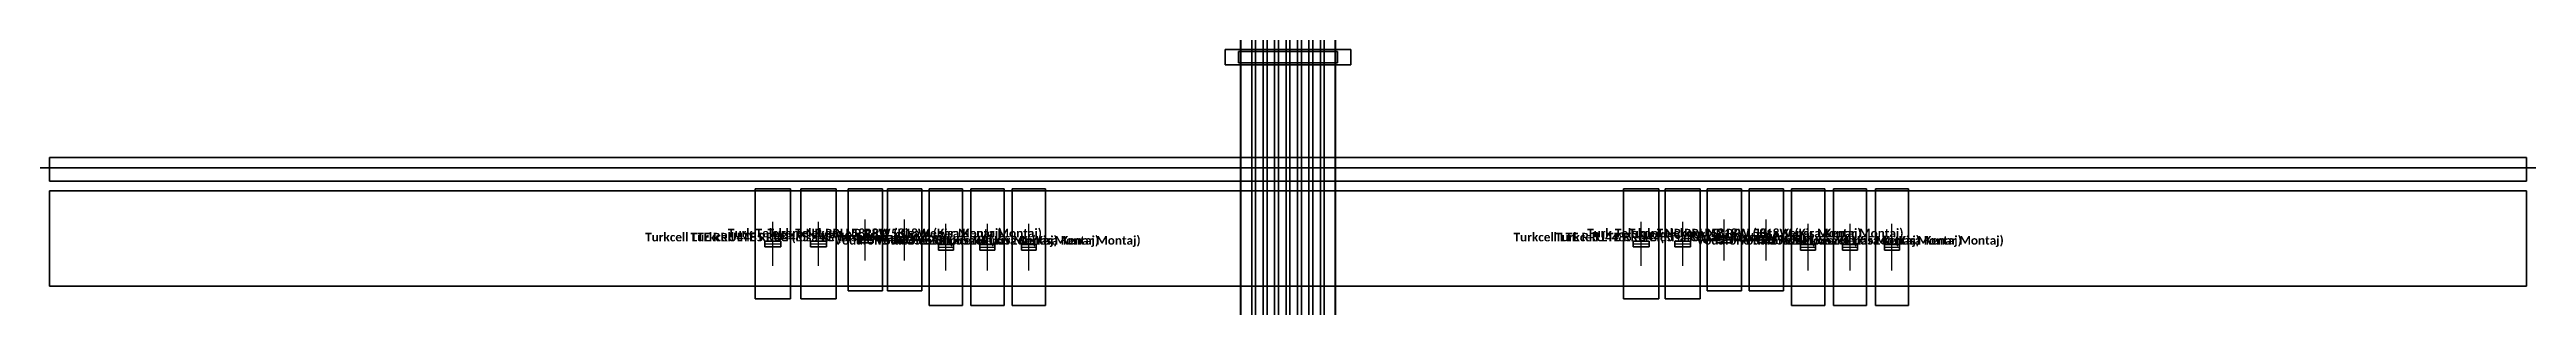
# Model space of a CAD drawing. Header units: metres. Extents: x -25 to 25, y -60.4 to 35.
# Drawn here: x -6.5 to 6.5, y 1.7 to 3.04 of the extents above; entities that cross this region are included whole.
import ezdxf
from ezdxf.enums import TextEntityAlignment as Align

# ---------------------------------------------------------------- set-up
doc = ezdxf.new("R2010")
doc.units = ezdxf.units.M
for name, color, linetype in [('CELIK_KIRIS_KOLON', 9, 'CONTINUOUS'), ('EKP_TURK_TELEKOM_RRU', 4, 'CONTINUOUS'), ('EKP_TURKCELL_RRU', 5, 'CONTINUOUS'), ('EKP_VODAFONE_RRU', 1, 'CONTINUOUS'), ('KBL_ENERJI_2X25', 5, 'CONTINUOUS'), ('MONTAJ_BORULARI', 2, 'CONTINUOUS'), ('TAVA_KONSOL', 9, 'CONTINUOUS'), ('TAVA_PROFILI', 6, 'CONTINUOUS'), ('ZEMIN_PLATFORM', 8, 'CONTINUOUS')]:
    doc.layers.add(name, color=color, linetype=linetype)
doc.styles.get("Standard").update_dxf_attribs({"font": 'calibrib.ttf'})

msp = doc.modelspace()

# ---------------------------------------------------------------- texts
at = {"layer": 'EKP_TURK_TELEKOM_RRU'}
for p in [(-2.219, 2.078), (-2.012, 2.078), (2.29, 2.078), (2.51, 2.078)]:
    msp.add_text('Turk Telekom NR RRU 5818W (Kisa Kenar Montaj)', height=0.045, dxfattribs=at).set_placement(p, align=Align.MIDDLE_CENTER)
at = {"layer": 'EKP_TURKCELL_RRU'}
for p in [(-2.704, 2.057), (-2.465, 2.057), (1.854, 2.057), (2.072, 2.057)]:
    msp.add_text('Turkcell LTE RRU4485 - 4G (Kisa Kenar Montaj)', height=0.045, dxfattribs=at).set_placement(p, align=Align.MIDDLE_CENTER)
at = {"layer": 'EKP_VODAFONE_RRU'}
for p in [(-1.795, 2.04), (-1.578, 2.04), (-1.36, 2.04), (2.73, 2.04), (2.95, 2.04), (3.17, 2.04)]:
    msp.add_text('Vodafone RRU5526t (Kisa Kenar Montaj)', height=0.045, dxfattribs=at).set_placement(p, align=Align.MIDDLE_CENTER)

# ---------------------------------------------------------------- linework, layer by layer
at = {"layer": 'CELIK_KIRIS_KOLON'}
for p, q in [((6.5, 2.475, 2), (-6.5, 2.475, 2)), ((-6.5, 2.475, 2), (-6.5, 2.35, 2)), ((6.5, 2.475, 10), (-6.5, 2.475, 10)), ((-6.5, 2.475, 10), (-6.5, 2.35, 10)), ((-6.5, 2.475, 2), (-6.5, 2.475, 10)), ((6.5, 2.35, 2), (6.5, 2.475, 2)), ((6.5, 2.35, 10), (6.5, 2.475, 10)), ((6.5, 2.475, 2), (6.5, 2.475, 10)), ((-6.5, 2.35, 2), (6.5, 2.35, 2)), ((-6.5, 2.35, 10), (6.5, 2.35, 10)), ((-6.5, 2.35, 2), (-6.5, 2.35, 10)), ((6.5, 2.35, 2), (6.5, 2.35, 10))]:
    msp.add_line(p, q, dxfattribs=at)
for points in [[(-6.5, 2.35, 2), (6.5, 2.35, 2), (6.5, 2.475, 2), (-6.5, 2.475, 2)], [(-6.5, 2.35, 10), (6.5, 2.35, 10), (6.5, 2.475, 10), (-6.5, 2.475, 10)], [(-6.5, 2.475, 2), (6.5, 2.475, 2), (6.5, 2.475, 10), (-6.5, 2.475, 10)], [(-6.5, 2.35, 2), (-6.5, 2.475, 2), (-6.5, 2.475, 10), (-6.5, 2.35, 10)], [(6.5, 2.35, 2), (6.5, 2.475, 2), (6.5, 2.475, 10), (6.5, 2.35, 10)], [(-6.5, 2.35, 2), (6.5, 2.35, 2), (6.5, 2.35, 10), (-6.5, 2.35, 10)]]:
    msp.add_3dface(points, dxfattribs=at)
at = {"layer": 'EKP_TURK_TELEKOM_RRU'}
for p, q in [((-2.129, 2.31, 21.31), (-2.309, 2.31, 21.31)), ((-2.309, 2.31, 21.31), (-2.309, 1.775, 21.31)), ((-2.129, 2.31, 21.945), (-2.309, 2.31, 21.945)), ((-2.309, 2.31, 21.945), (-2.309, 1.775, 21.945)), ((-2.309, 2.31, 21.31), (-2.309, 2.31, 21.945)), ((-2.129, 1.775, 21.31), (-2.129, 2.31, 21.31)), ((-2.129, 1.775, 21.945), (-2.129, 2.31, 21.945)), ((-2.129, 2.31, 21.31), (-2.129, 2.31, 21.945)), ((-1.922, 2.31, 21.31), (-2.102, 2.31, 21.31)), ((-2.102, 2.31, 21.31), (-2.102, 1.775, 21.31)), ((-1.922, 2.31, 21.945), (-2.102, 2.31, 21.945)), ((-2.102, 2.31, 21.945), (-2.102, 1.775, 21.945)), ((-2.102, 2.31, 21.31), (-2.102, 2.31, 21.945)), ((-1.922, 1.775, 21.31), (-1.922, 2.31, 21.31)), ((-1.922, 1.775, 21.945), (-1.922, 2.31, 21.945)), ((-1.922, 2.31, 21.31), (-1.922, 2.31, 21.945)), ((2.38, 2.31, 21.31), (2.2, 2.31, 21.31)), ((2.2, 2.31, 21.31), (2.2, 1.775, 21.31)), ((2.38, 2.31, 21.945), (2.2, 2.31, 21.945)), ((2.2, 2.31, 21.945), (2.2, 1.775, 21.945)), ((2.2, 2.31, 21.31), (2.2, 2.31, 21.945)), ((2.38, 1.775, 21.31), (2.38, 2.31, 21.31)), ((2.38, 1.775, 21.945), (2.38, 2.31, 21.945)), ((2.38, 2.31, 21.31), (2.38, 2.31, 21.945)), ((2.6, 2.31, 21.31), (2.42, 2.31, 21.31)), ((2.42, 2.31, 21.31), (2.42, 1.775, 21.31)), ((2.6, 2.31, 21.945), (2.42, 2.31, 21.945)), ((2.42, 2.31, 21.945), (2.42, 1.775, 21.945)), ((2.42, 2.31, 21.31), (2.42, 2.31, 21.945)), ((2.6, 1.775, 21.31), (2.6, 2.31, 21.31)), ((2.6, 1.775, 21.945), (2.6, 2.31, 21.945)), ((2.6, 2.31, 21.31), (2.6, 2.31, 21.945)), ((-2.219, 1.935, 21.945), (-2.219, 2.149, 21.945)), ((-2.012, 1.935, 21.945), (-2.012, 2.149, 21.945)), ((2.29, 1.935, 21.945), (2.29, 2.149, 21.945)), ((2.51, 1.935, 21.945), (2.51, 2.149, 21.945)), ((-2.178, 2.057, 21.945), (-2.259, 2.057, 21.945)), ((-2.259, 2.057, 21.945), (-2.259, 2.027, 21.945)), ((-2.178, 2.057, 21.975), (-2.259, 2.057, 21.975)), ((-2.259, 2.057, 21.975), (-2.259, 2.027, 21.975)), ((-2.259, 2.057, 21.945), (-2.259, 2.057, 21.975)), ((-2.259, 2.027, 21.945), (-2.178, 2.027, 21.945)), ((-2.259, 2.027, 21.975), (-2.178, 2.027, 21.975)), ((-2.259, 2.027, 21.945), (-2.259, 2.027, 21.975)), ((-2.255, 2.042, 21.945), (-2.183, 2.042, 21.945)), ((-2.178, 2.027, 21.945), (-2.178, 2.057, 21.945)), ((-2.178, 2.027, 21.975), (-2.178, 2.057, 21.975)), ((-2.178, 2.057, 21.945), (-2.178, 2.057, 21.975)), ((-2.178, 2.027, 21.945), (-2.178, 2.027, 21.975)), ((-1.971, 2.057, 21.945), (-2.052, 2.057, 21.945)), ((-2.052, 2.057, 21.945), (-2.052, 2.027, 21.945)), ((-1.971, 2.057, 21.975), (-2.052, 2.057, 21.975)), ((-2.052, 2.057, 21.975), (-2.052, 2.027, 21.975)), ((-2.052, 2.057, 21.945), (-2.052, 2.057, 21.975)), ((-2.052, 2.027, 21.945), (-1.971, 2.027, 21.945)), ((-2.052, 2.027, 21.975), (-1.971, 2.027, 21.975)), ((-2.052, 2.027, 21.945), (-2.052, 2.027, 21.975)), ((-2.048, 2.042, 21.945), (-1.976, 2.042, 21.945)), ((-1.971, 2.027, 21.945), (-1.971, 2.057, 21.945)), ((-1.971, 2.027, 21.975), (-1.971, 2.057, 21.975)), ((-1.971, 2.057, 21.945), (-1.971, 2.057, 21.975)), ((-1.971, 2.027, 21.945), (-1.971, 2.027, 21.975)), ((2.331, 2.057, 21.945), (2.249, 2.057, 21.945)), ((2.249, 2.057, 21.945), (2.249, 2.027, 21.945)), ((2.331, 2.057, 21.975), (2.249, 2.057, 21.975)), ((2.249, 2.057, 21.975), (2.249, 2.027, 21.975)), ((2.249, 2.057, 21.945), (2.249, 2.057, 21.975)), ((2.249, 2.027, 21.945), (2.331, 2.027, 21.945)), ((2.249, 2.027, 21.975), (2.331, 2.027, 21.975)), ((2.249, 2.027, 21.945), (2.249, 2.027, 21.975)), ((2.254, 2.042, 21.945), (2.326, 2.042, 21.945)), ((2.331, 2.027, 21.945), (2.331, 2.057, 21.945)), ((2.331, 2.027, 21.975), (2.331, 2.057, 21.975)), ((2.331, 2.057, 21.945), (2.331, 2.057, 21.975)), ((2.331, 2.027, 21.945), (2.331, 2.027, 21.975)), ((2.551, 2.057, 21.945), (2.469, 2.057, 21.945)), ((2.469, 2.057, 21.945), (2.469, 2.027, 21.945)), ((2.551, 2.057, 21.975), (2.469, 2.057, 21.975)), ((2.469, 2.057, 21.975), (2.469, 2.027, 21.975)), ((2.469, 2.057, 21.945), (2.469, 2.057, 21.975)), ((2.469, 2.027, 21.945), (2.551, 2.027, 21.945)), ((2.469, 2.027, 21.975), (2.551, 2.027, 21.975)), ((2.469, 2.027, 21.945), (2.469, 2.027, 21.975)), ((2.474, 2.042, 21.945), (2.546, 2.042, 21.945)), ((2.551, 2.027, 21.945), (2.551, 2.057, 21.945)), ((2.551, 2.027, 21.975), (2.551, 2.057, 21.975)), ((2.551, 2.057, 21.945), (2.551, 2.057, 21.975)), ((2.551, 2.027, 21.945), (2.551, 2.027, 21.975)), ((-2.309, 1.775, 21.31), (-2.129, 1.775, 21.31)), ((-2.309, 1.775, 21.945), (-2.129, 1.775, 21.945)), ((-2.309, 1.775, 21.31), (-2.309, 1.775, 21.945)), ((-2.129, 1.775, 21.31), (-2.129, 1.775, 21.945)), ((-2.102, 1.775, 21.31), (-1.922, 1.775, 21.31)), ((-2.102, 1.775, 21.945), (-1.922, 1.775, 21.945)), ((-2.102, 1.775, 21.31), (-2.102, 1.775, 21.945)), ((-1.922, 1.775, 21.31), (-1.922, 1.775, 21.945)), ((2.2, 1.775, 21.31), (2.38, 1.775, 21.31)), ((2.2, 1.775, 21.945), (2.38, 1.775, 21.945)), ((2.2, 1.775, 21.31), (2.2, 1.775, 21.945)), ((2.38, 1.775, 21.31), (2.38, 1.775, 21.945)), ((2.42, 1.775, 21.31), (2.6, 1.775, 21.31)), ((2.42, 1.775, 21.945), (2.6, 1.775, 21.945)), ((2.42, 1.775, 21.31), (2.42, 1.775, 21.945)), ((2.6, 1.775, 21.31), (2.6, 1.775, 21.945))]:
    msp.add_line(p, q, dxfattribs=at)
for points in [[(-2.309, 1.775, 21.31), (-2.129, 1.775, 21.31), (-2.129, 2.31, 21.31), (-2.309, 2.31, 21.31)], [(-2.309, 1.775, 21.945), (-2.129, 1.775, 21.945), (-2.129, 2.31, 21.945), (-2.309, 2.31, 21.945)], [(-2.309, 2.31, 21.31), (-2.129, 2.31, 21.31), (-2.129, 2.31, 21.945), (-2.309, 2.31, 21.945)], [(-2.309, 1.775, 21.31), (-2.309, 2.31, 21.31), (-2.309, 2.31, 21.945), (-2.309, 1.775, 21.945)], [(-2.129, 1.775, 21.31), (-2.129, 2.31, 21.31), (-2.129, 2.31, 21.945), (-2.129, 1.775, 21.945)], [(-2.102, 1.775, 21.31), (-1.922, 1.775, 21.31), (-1.922, 2.31, 21.31), (-2.102, 2.31, 21.31)], [(-2.102, 1.775, 21.945), (-1.922, 1.775, 21.945), (-1.922, 2.31, 21.945), (-2.102, 2.31, 21.945)], [(-2.102, 2.31, 21.31), (-1.922, 2.31, 21.31), (-1.922, 2.31, 21.945), (-2.102, 2.31, 21.945)], [(-2.102, 1.775, 21.31), (-2.102, 2.31, 21.31), (-2.102, 2.31, 21.945), (-2.102, 1.775, 21.945)], [(-1.922, 1.775, 21.31), (-1.922, 2.31, 21.31), (-1.922, 2.31, 21.945), (-1.922, 1.775, 21.945)], [(2.2, 1.775, 21.31), (2.38, 1.775, 21.31), (2.38, 2.31, 21.31), (2.2, 2.31, 21.31)], [(2.2, 1.775, 21.945), (2.38, 1.775, 21.945), (2.38, 2.31, 21.945), (2.2, 2.31, 21.945)], [(2.2, 2.31, 21.31), (2.38, 2.31, 21.31), (2.38, 2.31, 21.945), (2.2, 2.31, 21.945)], [(2.2, 1.775, 21.31), (2.2, 2.31, 21.31), (2.2, 2.31, 21.945), (2.2, 1.775, 21.945)], [(2.38, 1.775, 21.31), (2.38, 2.31, 21.31), (2.38, 2.31, 21.945), (2.38, 1.775, 21.945)], [(2.42, 1.775, 21.31), (2.6, 1.775, 21.31), (2.6, 2.31, 21.31), (2.42, 2.31, 21.31)], [(2.42, 1.775, 21.945), (2.6, 1.775, 21.945), (2.6, 2.31, 21.945), (2.42, 2.31, 21.945)], [(2.42, 2.31, 21.31), (2.6, 2.31, 21.31), (2.6, 2.31, 21.945), (2.42, 2.31, 21.945)], [(2.42, 1.775, 21.31), (2.42, 2.31, 21.31), (2.42, 2.31, 21.945), (2.42, 1.775, 21.945)], [(2.6, 1.775, 21.31), (2.6, 2.31, 21.31), (2.6, 2.31, 21.945), (2.6, 1.775, 21.945)], [(-2.259, 2.027, 21.945), (-2.178, 2.027, 21.945), (-2.178, 2.057, 21.945), (-2.259, 2.057, 21.945)], [(-2.259, 2.027, 21.975), (-2.178, 2.027, 21.975), (-2.178, 2.057, 21.975), (-2.259, 2.057, 21.975)], [(-2.259, 2.057, 21.945), (-2.178, 2.057, 21.945), (-2.178, 2.057, 21.975), (-2.259, 2.057, 21.975)], [(-2.259, 2.027, 21.945), (-2.259, 2.057, 21.945), (-2.259, 2.057, 21.975), (-2.259, 2.027, 21.975)], [(-2.259, 2.027, 21.945), (-2.178, 2.027, 21.945), (-2.178, 2.027, 21.975), (-2.259, 2.027, 21.975)], [(-2.178, 2.027, 21.945), (-2.178, 2.057, 21.945), (-2.178, 2.057, 21.975), (-2.178, 2.027, 21.975)], [(-2.052, 2.027, 21.945), (-1.971, 2.027, 21.945), (-1.971, 2.057, 21.945), (-2.052, 2.057, 21.945)], [(-2.052, 2.027, 21.975), (-1.971, 2.027, 21.975), (-1.971, 2.057, 21.975), (-2.052, 2.057, 21.975)], [(-2.052, 2.057, 21.945), (-1.971, 2.057, 21.945), (-1.971, 2.057, 21.975), (-2.052, 2.057, 21.975)], [(-2.052, 2.027, 21.945), (-2.052, 2.057, 21.945), (-2.052, 2.057, 21.975), (-2.052, 2.027, 21.975)], [(-2.052, 2.027, 21.945), (-1.971, 2.027, 21.945), (-1.971, 2.027, 21.975), (-2.052, 2.027, 21.975)], [(-1.971, 2.027, 21.945), (-1.971, 2.057, 21.945), (-1.971, 2.057, 21.975), (-1.971, 2.027, 21.975)], [(2.249, 2.027, 21.945), (2.331, 2.027, 21.945), (2.331, 2.057, 21.945), (2.249, 2.057, 21.945)], [(2.249, 2.027, 21.975), (2.331, 2.027, 21.975), (2.331, 2.057, 21.975), (2.249, 2.057, 21.975)], [(2.249, 2.057, 21.945), (2.331, 2.057, 21.945), (2.331, 2.057, 21.975), (2.249, 2.057, 21.975)], [(2.249, 2.027, 21.945), (2.249, 2.057, 21.945), (2.249, 2.057, 21.975), (2.249, 2.027, 21.975)], [(2.249, 2.027, 21.945), (2.331, 2.027, 21.945), (2.331, 2.027, 21.975), (2.249, 2.027, 21.975)], [(2.331, 2.027, 21.945), (2.331, 2.057, 21.945), (2.331, 2.057, 21.975), (2.331, 2.027, 21.975)], [(2.469, 2.027, 21.945), (2.551, 2.027, 21.945), (2.551, 2.057, 21.945), (2.469, 2.057, 21.945)], [(2.469, 2.027, 21.975), (2.551, 2.027, 21.975), (2.551, 2.057, 21.975), (2.469, 2.057, 21.975)], [(2.469, 2.057, 21.945), (2.551, 2.057, 21.945), (2.551, 2.057, 21.975), (2.469, 2.057, 21.975)], [(2.469, 2.027, 21.945), (2.469, 2.057, 21.945), (2.469, 2.057, 21.975), (2.469, 2.027, 21.975)], [(2.469, 2.027, 21.945), (2.551, 2.027, 21.945), (2.551, 2.027, 21.975), (2.469, 2.027, 21.975)], [(2.551, 2.027, 21.945), (2.551, 2.057, 21.945), (2.551, 2.057, 21.975), (2.551, 2.027, 21.975)], [(-2.309, 1.775, 21.31), (-2.129, 1.775, 21.31), (-2.129, 1.775, 21.945), (-2.309, 1.775, 21.945)], [(-2.102, 1.775, 21.31), (-1.922, 1.775, 21.31), (-1.922, 1.775, 21.945), (-2.102, 1.775, 21.945)], [(2.2, 1.775, 21.31), (2.38, 1.775, 21.31), (2.38, 1.775, 21.945), (2.2, 1.775, 21.945)], [(2.42, 1.775, 21.31), (2.6, 1.775, 21.31), (2.6, 1.775, 21.945), (2.42, 1.775, 21.945)]]:
    msp.add_3dface(points, dxfattribs=at)
at = {"layer": 'EKP_TURKCELL_RRU'}
for p, q in [((-2.611, 2.31, 21.283), (-2.796, 2.31, 21.283)), ((-2.796, 2.31, 21.283), (-2.796, 1.733, 21.283)), ((-2.611, 2.31, 21.971), (-2.796, 2.31, 21.971)), ((-2.796, 2.31, 21.971), (-2.796, 1.733, 21.971)), ((-2.796, 2.31, 21.283), (-2.796, 2.31, 21.971)), ((-2.611, 1.733, 21.283), (-2.611, 2.31, 21.283)), ((-2.611, 1.733, 21.971), (-2.611, 2.31, 21.971)), ((-2.611, 2.31, 21.283), (-2.611, 2.31, 21.971)), ((-2.372, 2.31, 21.283), (-2.557, 2.31, 21.283)), ((-2.557, 2.31, 21.283), (-2.557, 1.733, 21.283)), ((-2.372, 2.31, 21.971), (-2.557, 2.31, 21.971)), ((-2.557, 2.31, 21.971), (-2.557, 1.733, 21.971)), ((-2.557, 2.31, 21.283), (-2.557, 2.31, 21.971)), ((-2.372, 1.733, 21.283), (-2.372, 2.31, 21.283)), ((-2.372, 1.733, 21.971), (-2.372, 2.31, 21.971)), ((-2.372, 2.31, 21.283), (-2.372, 2.31, 21.971)), ((1.946, 2.31, 21.283), (1.761, 2.31, 21.283)), ((1.761, 2.31, 21.283), (1.761, 1.733, 21.283)), ((1.946, 2.31, 21.971), (1.761, 2.31, 21.971)), ((1.761, 2.31, 21.971), (1.761, 1.733, 21.971)), ((1.761, 2.31, 21.283), (1.761, 2.31, 21.971)), ((1.946, 1.733, 21.283), (1.946, 2.31, 21.283)), ((1.946, 1.733, 21.971), (1.946, 2.31, 21.971)), ((1.946, 2.31, 21.283), (1.946, 2.31, 21.971)), ((2.164, 2.31, 21.283), (1.979, 2.31, 21.283)), ((1.979, 2.31, 21.283), (1.979, 1.733, 21.283)), ((2.164, 2.31, 21.971), (1.979, 2.31, 21.971)), ((1.979, 2.31, 21.971), (1.979, 1.733, 21.971)), ((1.979, 2.31, 21.283), (1.979, 2.31, 21.971)), ((2.164, 1.733, 21.283), (2.164, 2.31, 21.283)), ((2.164, 1.733, 21.971), (2.164, 2.31, 21.971)), ((2.164, 2.31, 21.283), (2.164, 2.31, 21.971)), ((-2.704, 1.906, 21.971), (-2.704, 2.137, 21.971)), ((-2.465, 1.906, 21.971), (-2.465, 2.137, 21.971)), ((1.854, 1.906, 21.971), (1.854, 2.137, 21.971)), ((2.072, 1.906, 21.971), (2.072, 2.137, 21.971)), ((-2.662, 2.036, 21.971), (-2.745, 2.036, 21.971)), ((-2.745, 2.036, 21.971), (-2.745, 2.006, 21.971)), ((-2.662, 2.036, 22.002), (-2.745, 2.036, 22.002)), ((-2.745, 2.036, 22.002), (-2.745, 2.006, 22.002)), ((-2.745, 2.036, 21.971), (-2.745, 2.036, 22.002)), ((-2.745, 2.006, 21.971), (-2.662, 2.006, 21.971)), ((-2.745, 2.006, 22.002), (-2.662, 2.006, 22.002)), ((-2.745, 2.006, 21.971), (-2.745, 2.006, 22.002)), ((-2.741, 2.021, 21.971), (-2.667, 2.021, 21.971)), ((-2.662, 2.006, 21.971), (-2.662, 2.036, 21.971)), ((-2.662, 2.006, 22.002), (-2.662, 2.036, 22.002)), ((-2.662, 2.036, 21.971), (-2.662, 2.036, 22.002)), ((-2.662, 2.006, 21.971), (-2.662, 2.006, 22.002)), ((-2.423, 2.036, 21.971), (-2.506, 2.036, 21.971)), ((-2.506, 2.036, 21.971), (-2.506, 2.006, 21.971)), ((-2.423, 2.036, 22.002), (-2.506, 2.036, 22.002)), ((-2.506, 2.036, 22.002), (-2.506, 2.006, 22.002)), ((-2.506, 2.036, 21.971), (-2.506, 2.036, 22.002)), ((-2.506, 2.006, 21.971), (-2.423, 2.006, 21.971)), ((-2.506, 2.006, 22.002), (-2.423, 2.006, 22.002)), ((-2.506, 2.006, 21.971), (-2.506, 2.006, 22.002)), ((-2.502, 2.021, 21.971), (-2.428, 2.021, 21.971)), ((-2.423, 2.006, 21.971), (-2.423, 2.036, 21.971)), ((-2.423, 2.006, 22.002), (-2.423, 2.036, 22.002)), ((-2.423, 2.036, 21.971), (-2.423, 2.036, 22.002)), ((-2.423, 2.006, 21.971), (-2.423, 2.006, 22.002)), ((1.895, 2.036, 21.971), (1.812, 2.036, 21.971)), ((1.812, 2.036, 21.971), (1.812, 2.006, 21.971)), ((1.895, 2.036, 22.002), (1.812, 2.036, 22.002)), ((1.812, 2.036, 22.002), (1.812, 2.006, 22.002)), ((1.812, 2.036, 21.971), (1.812, 2.036, 22.002)), ((1.812, 2.006, 21.971), (1.895, 2.006, 21.971)), ((1.812, 2.006, 22.002), (1.895, 2.006, 22.002)), ((1.812, 2.006, 21.971), (1.812, 2.006, 22.002)), ((1.817, 2.021, 21.971), (1.891, 2.021, 21.971)), ((1.895, 2.006, 21.971), (1.895, 2.036, 21.971)), ((1.895, 2.006, 22.002), (1.895, 2.036, 22.002)), ((1.895, 2.036, 21.971), (1.895, 2.036, 22.002)), ((1.895, 2.006, 21.971), (1.895, 2.006, 22.002)), ((2.113, 2.036, 21.971), (2.03, 2.036, 21.971)), ((2.03, 2.036, 21.971), (2.03, 2.006, 21.971)), ((2.113, 2.036, 22.002), (2.03, 2.036, 22.002)), ((2.03, 2.036, 22.002), (2.03, 2.006, 22.002)), ((2.03, 2.036, 21.971), (2.03, 2.036, 22.002)), ((2.03, 2.006, 21.971), (2.113, 2.006, 21.971)), ((2.03, 2.006, 22.002), (2.113, 2.006, 22.002)), ((2.03, 2.006, 21.971), (2.03, 2.006, 22.002)), ((2.035, 2.021, 21.971), (2.109, 2.021, 21.971)), ((2.113, 2.006, 21.971), (2.113, 2.036, 21.971)), ((2.113, 2.006, 22.002), (2.113, 2.036, 22.002)), ((2.113, 2.036, 21.971), (2.113, 2.036, 22.002)), ((2.113, 2.006, 21.971), (2.113, 2.006, 22.002)), ((-2.796, 1.733, 21.283), (-2.611, 1.733, 21.283)), ((-2.796, 1.733, 21.971), (-2.611, 1.733, 21.971)), ((-2.796, 1.733, 21.283), (-2.796, 1.733, 21.971)), ((-2.611, 1.733, 21.283), (-2.611, 1.733, 21.971)), ((-2.557, 1.733, 21.283), (-2.372, 1.733, 21.283)), ((-2.557, 1.733, 21.971), (-2.372, 1.733, 21.971)), ((-2.557, 1.733, 21.283), (-2.557, 1.733, 21.971)), ((-2.372, 1.733, 21.283), (-2.372, 1.733, 21.971)), ((1.761, 1.733, 21.283), (1.946, 1.733, 21.283)), ((1.761, 1.733, 21.971), (1.946, 1.733, 21.971)), ((1.761, 1.733, 21.283), (1.761, 1.733, 21.971)), ((1.946, 1.733, 21.283), (1.946, 1.733, 21.971)), ((1.979, 1.733, 21.283), (2.164, 1.733, 21.283)), ((1.979, 1.733, 21.971), (2.164, 1.733, 21.971)), ((1.979, 1.733, 21.283), (1.979, 1.733, 21.971)), ((2.164, 1.733, 21.283), (2.164, 1.733, 21.971))]:
    msp.add_line(p, q, dxfattribs=at)
for points in [[(-2.796, 1.733, 21.283), (-2.611, 1.733, 21.283), (-2.611, 2.31, 21.283), (-2.796, 2.31, 21.283)], [(-2.796, 1.733, 21.971), (-2.611, 1.733, 21.971), (-2.611, 2.31, 21.971), (-2.796, 2.31, 21.971)], [(-2.796, 2.31, 21.283), (-2.611, 2.31, 21.283), (-2.611, 2.31, 21.971), (-2.796, 2.31, 21.971)], [(-2.796, 1.733, 21.283), (-2.796, 2.31, 21.283), (-2.796, 2.31, 21.971), (-2.796, 1.733, 21.971)], [(-2.611, 1.733, 21.283), (-2.611, 2.31, 21.283), (-2.611, 2.31, 21.971), (-2.611, 1.733, 21.971)], [(-2.557, 1.733, 21.283), (-2.372, 1.733, 21.283), (-2.372, 2.31, 21.283), (-2.557, 2.31, 21.283)], [(-2.557, 1.733, 21.971), (-2.372, 1.733, 21.971), (-2.372, 2.31, 21.971), (-2.557, 2.31, 21.971)], [(-2.557, 2.31, 21.283), (-2.372, 2.31, 21.283), (-2.372, 2.31, 21.971), (-2.557, 2.31, 21.971)], [(-2.557, 1.733, 21.283), (-2.557, 2.31, 21.283), (-2.557, 2.31, 21.971), (-2.557, 1.733, 21.971)], [(-2.372, 1.733, 21.283), (-2.372, 2.31, 21.283), (-2.372, 2.31, 21.971), (-2.372, 1.733, 21.971)], [(1.761, 1.733, 21.283), (1.946, 1.733, 21.283), (1.946, 2.31, 21.283), (1.761, 2.31, 21.283)], [(1.761, 1.733, 21.971), (1.946, 1.733, 21.971), (1.946, 2.31, 21.971), (1.761, 2.31, 21.971)], [(1.761, 2.31, 21.283), (1.946, 2.31, 21.283), (1.946, 2.31, 21.971), (1.761, 2.31, 21.971)], [(1.761, 1.733, 21.283), (1.761, 2.31, 21.283), (1.761, 2.31, 21.971), (1.761, 1.733, 21.971)], [(1.946, 1.733, 21.283), (1.946, 2.31, 21.283), (1.946, 2.31, 21.971), (1.946, 1.733, 21.971)], [(1.979, 1.733, 21.283), (2.164, 1.733, 21.283), (2.164, 2.31, 21.283), (1.979, 2.31, 21.283)], [(1.979, 1.733, 21.971), (2.164, 1.733, 21.971), (2.164, 2.31, 21.971), (1.979, 2.31, 21.971)], [(1.979, 2.31, 21.283), (2.164, 2.31, 21.283), (2.164, 2.31, 21.971), (1.979, 2.31, 21.971)], [(1.979, 1.733, 21.283), (1.979, 2.31, 21.283), (1.979, 2.31, 21.971), (1.979, 1.733, 21.971)], [(2.164, 1.733, 21.283), (2.164, 2.31, 21.283), (2.164, 2.31, 21.971), (2.164, 1.733, 21.971)], [(-2.745, 2.006, 21.971), (-2.662, 2.006, 21.971), (-2.662, 2.036, 21.971), (-2.745, 2.036, 21.971)], [(-2.745, 2.006, 22.002), (-2.662, 2.006, 22.002), (-2.662, 2.036, 22.002), (-2.745, 2.036, 22.002)], [(-2.745, 2.036, 21.971), (-2.662, 2.036, 21.971), (-2.662, 2.036, 22.002), (-2.745, 2.036, 22.002)], [(-2.745, 2.006, 21.971), (-2.745, 2.036, 21.971), (-2.745, 2.036, 22.002), (-2.745, 2.006, 22.002)], [(-2.745, 2.006, 21.971), (-2.662, 2.006, 21.971), (-2.662, 2.006, 22.002), (-2.745, 2.006, 22.002)], [(-2.662, 2.006, 21.971), (-2.662, 2.036, 21.971), (-2.662, 2.036, 22.002), (-2.662, 2.006, 22.002)], [(-2.506, 2.006, 21.971), (-2.423, 2.006, 21.971), (-2.423, 2.036, 21.971), (-2.506, 2.036, 21.971)], [(-2.506, 2.006, 22.002), (-2.423, 2.006, 22.002), (-2.423, 2.036, 22.002), (-2.506, 2.036, 22.002)], [(-2.506, 2.036, 21.971), (-2.423, 2.036, 21.971), (-2.423, 2.036, 22.002), (-2.506, 2.036, 22.002)], [(-2.506, 2.006, 21.971), (-2.506, 2.036, 21.971), (-2.506, 2.036, 22.002), (-2.506, 2.006, 22.002)], [(-2.506, 2.006, 21.971), (-2.423, 2.006, 21.971), (-2.423, 2.006, 22.002), (-2.506, 2.006, 22.002)], [(-2.423, 2.006, 21.971), (-2.423, 2.036, 21.971), (-2.423, 2.036, 22.002), (-2.423, 2.006, 22.002)], [(1.812, 2.006, 21.971), (1.895, 2.006, 21.971), (1.895, 2.036, 21.971), (1.812, 2.036, 21.971)], [(1.812, 2.006, 22.002), (1.895, 2.006, 22.002), (1.895, 2.036, 22.002), (1.812, 2.036, 22.002)], [(1.812, 2.036, 21.971), (1.895, 2.036, 21.971), (1.895, 2.036, 22.002), (1.812, 2.036, 22.002)], [(1.812, 2.006, 21.971), (1.812, 2.036, 21.971), (1.812, 2.036, 22.002), (1.812, 2.006, 22.002)], [(1.812, 2.006, 21.971), (1.895, 2.006, 21.971), (1.895, 2.006, 22.002), (1.812, 2.006, 22.002)], [(1.895, 2.006, 21.971), (1.895, 2.036, 21.971), (1.895, 2.036, 22.002), (1.895, 2.006, 22.002)], [(2.03, 2.006, 21.971), (2.113, 2.006, 21.971), (2.113, 2.036, 21.971), (2.03, 2.036, 21.971)], [(2.03, 2.006, 22.002), (2.113, 2.006, 22.002), (2.113, 2.036, 22.002), (2.03, 2.036, 22.002)], [(2.03, 2.036, 21.971), (2.113, 2.036, 21.971), (2.113, 2.036, 22.002), (2.03, 2.036, 22.002)], [(2.03, 2.006, 21.971), (2.03, 2.036, 21.971), (2.03, 2.036, 22.002), (2.03, 2.006, 22.002)], [(2.03, 2.006, 21.971), (2.113, 2.006, 21.971), (2.113, 2.006, 22.002), (2.03, 2.006, 22.002)], [(2.113, 2.006, 21.971), (2.113, 2.036, 21.971), (2.113, 2.036, 22.002), (2.113, 2.006, 22.002)], [(-2.796, 1.733, 21.283), (-2.611, 1.733, 21.283), (-2.611, 1.733, 21.971), (-2.796, 1.733, 21.971)], [(-2.557, 1.733, 21.283), (-2.372, 1.733, 21.283), (-2.372, 1.733, 21.971), (-2.557, 1.733, 21.971)], [(1.761, 1.733, 21.283), (1.946, 1.733, 21.283), (1.946, 1.733, 21.971), (1.761, 1.733, 21.971)], [(1.979, 1.733, 21.283), (2.164, 1.733, 21.283), (2.164, 1.733, 21.971), (1.979, 1.733, 21.971)]]:
    msp.add_3dface(points, dxfattribs=at)
at = {"layer": 'EKP_VODAFONE_RRU'}
for p, q in [((-1.708, 2.31, 21.31), (-1.883, 2.31, 21.31)), ((-1.883, 2.31, 21.31), (-1.883, 1.699, 21.31)), ((-1.708, 2.31, 21.945), (-1.883, 2.31, 21.945)), ((-1.883, 2.31, 21.945), (-1.883, 1.699, 21.945)), ((-1.883, 2.31, 21.31), (-1.883, 2.31, 21.945)), ((-1.708, 1.699, 21.31), (-1.708, 2.31, 21.31)), ((-1.708, 1.699, 21.945), (-1.708, 2.31, 21.945)), ((-1.708, 2.31, 21.31), (-1.708, 2.31, 21.945)), ((-1.49, 2.31, 21.31), (-1.665, 2.31, 21.31)), ((-1.665, 2.31, 21.31), (-1.665, 1.699, 21.31)), ((-1.49, 2.31, 21.945), (-1.665, 2.31, 21.945)), ((-1.665, 2.31, 21.945), (-1.665, 1.699, 21.945)), ((-1.665, 2.31, 21.31), (-1.665, 2.31, 21.945)), ((-1.49, 1.699, 21.31), (-1.49, 2.31, 21.31)), ((-1.49, 1.699, 21.945), (-1.49, 2.31, 21.945)), ((-1.49, 2.31, 21.31), (-1.49, 2.31, 21.945)), ((-1.273, 2.31, 21.31), (-1.447, 2.31, 21.31)), ((-1.447, 2.31, 21.31), (-1.447, 1.699, 21.31)), ((-1.273, 2.31, 21.945), (-1.447, 2.31, 21.945)), ((-1.447, 2.31, 21.945), (-1.447, 1.699, 21.945)), ((-1.447, 2.31, 21.31), (-1.447, 2.31, 21.945)), ((-1.273, 1.699, 21.31), (-1.273, 2.31, 21.31)), ((-1.273, 1.699, 21.945), (-1.273, 2.31, 21.945)), ((-1.273, 2.31, 21.31), (-1.273, 2.31, 21.945)), ((2.817, 2.31, 21.31), (2.642, 2.31, 21.31)), ((2.642, 2.31, 21.31), (2.642, 1.699, 21.31)), ((2.817, 2.31, 21.945), (2.642, 2.31, 21.945)), ((2.642, 2.31, 21.945), (2.642, 1.699, 21.945)), ((2.642, 2.31, 21.31), (2.642, 2.31, 21.945)), ((2.817, 1.699, 21.31), (2.817, 2.31, 21.31)), ((2.817, 1.699, 21.945), (2.817, 2.31, 21.945)), ((2.817, 2.31, 21.31), (2.817, 2.31, 21.945)), ((3.037, 2.31, 21.31), (2.863, 2.31, 21.31)), ((2.863, 2.31, 21.31), (2.863, 1.699, 21.31)), ((3.037, 2.31, 21.945), (2.863, 2.31, 21.945)), ((2.863, 2.31, 21.945), (2.863, 1.699, 21.945)), ((2.863, 2.31, 21.31), (2.863, 2.31, 21.945)), ((3.037, 1.699, 21.31), (3.037, 2.31, 21.31)), ((3.037, 1.699, 21.945), (3.037, 2.31, 21.945)), ((3.037, 2.31, 21.31), (3.037, 2.31, 21.945)), ((3.257, 2.31, 21.31), (3.083, 2.31, 21.31)), ((3.083, 2.31, 21.31), (3.083, 1.699, 21.31)), ((3.257, 2.31, 21.945), (3.083, 2.31, 21.945)), ((3.083, 2.31, 21.945), (3.083, 1.699, 21.945)), ((3.083, 2.31, 21.31), (3.083, 2.31, 21.945)), ((3.257, 1.699, 21.31), (3.257, 2.31, 21.31)), ((3.257, 1.699, 21.945), (3.257, 2.31, 21.945)), ((3.257, 2.31, 21.31), (3.257, 2.31, 21.945)), ((-1.795, 1.882, 21.945), (-1.795, 2.127, 21.945)), ((-1.578, 1.882, 21.945), (-1.578, 2.127, 21.945)), ((-1.36, 1.882, 21.945), (-1.36, 2.127, 21.945)), ((2.73, 1.882, 21.945), (2.73, 2.127, 21.945)), ((2.95, 1.882, 21.945), (2.95, 2.127, 21.945)), ((3.17, 1.882, 21.945), (3.17, 2.127, 21.945)), ((-1.756, 2.019, 21.945), (-1.835, 2.019, 21.945)), ((-1.835, 2.019, 21.945), (-1.835, 1.989, 21.945)), ((-1.756, 2.019, 21.975), (-1.835, 2.019, 21.975)), ((-1.835, 2.019, 21.975), (-1.835, 1.989, 21.975)), ((-1.835, 2.019, 21.945), (-1.835, 2.019, 21.975)), ((-1.835, 1.989, 21.945), (-1.756, 1.989, 21.945)), ((-1.835, 1.989, 21.975), (-1.756, 1.989, 21.975)), ((-1.835, 1.989, 21.945), (-1.835, 1.989, 21.975)), ((-1.83, 2.004, 21.945), (-1.76, 2.004, 21.945)), ((-1.756, 1.989, 21.945), (-1.756, 2.019, 21.945)), ((-1.756, 1.989, 21.975), (-1.756, 2.019, 21.975)), ((-1.756, 2.019, 21.945), (-1.756, 2.019, 21.975)), ((-1.756, 1.989, 21.945), (-1.756, 1.989, 21.975)), ((-1.538, 2.019, 21.945), (-1.617, 2.019, 21.945)), ((-1.617, 2.019, 21.945), (-1.617, 1.989, 21.945)), ((-1.538, 2.019, 21.975), (-1.617, 2.019, 21.975)), ((-1.617, 2.019, 21.975), (-1.617, 1.989, 21.975)), ((-1.617, 2.019, 21.945), (-1.617, 2.019, 21.975)), ((-1.617, 1.989, 21.945), (-1.538, 1.989, 21.945)), ((-1.617, 1.989, 21.975), (-1.538, 1.989, 21.975)), ((-1.617, 1.989, 21.945), (-1.617, 1.989, 21.975)), ((-1.613, 2.004, 21.945), (-1.543, 2.004, 21.945)), ((-1.538, 1.989, 21.945), (-1.538, 2.019, 21.945)), ((-1.538, 1.989, 21.975), (-1.538, 2.019, 21.975)), ((-1.538, 2.019, 21.945), (-1.538, 2.019, 21.975)), ((-1.538, 1.989, 21.945), (-1.538, 1.989, 21.975)), ((-1.321, 2.019, 21.945), (-1.399, 2.019, 21.945)), ((-1.399, 2.019, 21.945), (-1.399, 1.989, 21.945)), ((-1.321, 2.019, 21.975), (-1.399, 2.019, 21.975)), ((-1.399, 2.019, 21.975), (-1.399, 1.989, 21.975)), ((-1.399, 2.019, 21.945), (-1.399, 2.019, 21.975)), ((-1.399, 1.989, 21.945), (-1.321, 1.989, 21.945)), ((-1.399, 1.989, 21.975), (-1.321, 1.989, 21.975)), ((-1.399, 1.989, 21.945), (-1.399, 1.989, 21.975)), ((-1.395, 2.004, 21.945), (-1.325, 2.004, 21.945)), ((-1.321, 1.989, 21.945), (-1.321, 2.019, 21.945)), ((-1.321, 1.989, 21.975), (-1.321, 2.019, 21.975)), ((-1.321, 2.019, 21.945), (-1.321, 2.019, 21.975)), ((-1.321, 1.989, 21.945), (-1.321, 1.989, 21.975)), ((2.769, 2.019, 21.945), (2.69, 2.019, 21.945)), ((2.69, 2.019, 21.945), (2.69, 1.989, 21.945)), ((2.769, 2.019, 21.975), (2.69, 2.019, 21.975)), ((2.69, 2.019, 21.975), (2.69, 1.989, 21.975)), ((2.69, 2.019, 21.945), (2.69, 2.019, 21.975)), ((2.69, 1.989, 21.945), (2.769, 1.989, 21.945)), ((2.69, 1.989, 21.975), (2.769, 1.989, 21.975)), ((2.69, 1.989, 21.945), (2.69, 1.989, 21.975)), ((2.695, 2.004, 21.945), (2.765, 2.004, 21.945)), ((2.769, 1.989, 21.945), (2.769, 2.019, 21.945)), ((2.769, 1.989, 21.975), (2.769, 2.019, 21.975)), ((2.769, 2.019, 21.945), (2.769, 2.019, 21.975)), ((2.769, 1.989, 21.945), (2.769, 1.989, 21.975)), ((2.989, 2.019, 21.945), (2.911, 2.019, 21.945)), ((2.911, 2.019, 21.945), (2.911, 1.989, 21.945)), ((2.989, 2.019, 21.975), (2.911, 2.019, 21.975)), ((2.911, 2.019, 21.975), (2.911, 1.989, 21.975)), ((2.911, 2.019, 21.945), (2.911, 2.019, 21.975)), ((2.911, 1.989, 21.945), (2.989, 1.989, 21.945)), ((2.911, 1.989, 21.975), (2.989, 1.989, 21.975)), ((2.911, 1.989, 21.945), (2.911, 1.989, 21.975)), ((2.915, 2.004, 21.945), (2.985, 2.004, 21.945)), ((2.989, 1.989, 21.945), (2.989, 2.019, 21.945)), ((2.989, 1.989, 21.975), (2.989, 2.019, 21.975)), ((2.989, 2.019, 21.945), (2.989, 2.019, 21.975)), ((2.989, 1.989, 21.945), (2.989, 1.989, 21.975)), ((3.209, 2.019, 21.945), (3.131, 2.019, 21.945)), ((3.131, 2.019, 21.945), (3.131, 1.989, 21.945)), ((3.209, 2.019, 21.975), (3.131, 2.019, 21.975)), ((3.131, 2.019, 21.975), (3.131, 1.989, 21.975)), ((3.131, 2.019, 21.945), (3.131, 2.019, 21.975)), ((3.131, 1.989, 21.945), (3.209, 1.989, 21.945)), ((3.131, 1.989, 21.975), (3.209, 1.989, 21.975)), ((3.131, 1.989, 21.945), (3.131, 1.989, 21.975)), ((3.135, 2.004, 21.945), (3.205, 2.004, 21.945)), ((3.209, 1.989, 21.945), (3.209, 2.019, 21.945)), ((3.209, 1.989, 21.975), (3.209, 2.019, 21.975)), ((3.209, 2.019, 21.945), (3.209, 2.019, 21.975)), ((3.209, 1.989, 21.945), (3.209, 1.989, 21.975)), ((-1.883, 1.699, 21.31), (-1.708, 1.699, 21.31)), ((-1.883, 1.699, 21.945), (-1.708, 1.699, 21.945)), ((-1.883, 1.699, 21.31), (-1.883, 1.699, 21.945)), ((-1.708, 1.699, 21.31), (-1.708, 1.699, 21.945)), ((-1.665, 1.699, 21.31), (-1.49, 1.699, 21.31)), ((-1.665, 1.699, 21.945), (-1.49, 1.699, 21.945)), ((-1.665, 1.699, 21.31), (-1.665, 1.699, 21.945)), ((-1.49, 1.699, 21.31), (-1.49, 1.699, 21.945)), ((-1.447, 1.699, 21.31), (-1.273, 1.699, 21.31)), ((-1.447, 1.699, 21.945), (-1.273, 1.699, 21.945)), ((-1.447, 1.699, 21.31), (-1.447, 1.699, 21.945)), ((-1.273, 1.699, 21.31), (-1.273, 1.699, 21.945)), ((2.642, 1.699, 21.31), (2.817, 1.699, 21.31)), ((2.642, 1.699, 21.945), (2.817, 1.699, 21.945)), ((2.642, 1.699, 21.31), (2.642, 1.699, 21.945)), ((2.817, 1.699, 21.31), (2.817, 1.699, 21.945)), ((2.863, 1.699, 21.31), (3.037, 1.699, 21.31)), ((2.863, 1.699, 21.945), (3.037, 1.699, 21.945)), ((2.863, 1.699, 21.31), (2.863, 1.699, 21.945)), ((3.037, 1.699, 21.31), (3.037, 1.699, 21.945)), ((3.083, 1.699, 21.31), (3.257, 1.699, 21.31)), ((3.083, 1.699, 21.945), (3.257, 1.699, 21.945)), ((3.083, 1.699, 21.31), (3.083, 1.699, 21.945)), ((3.257, 1.699, 21.31), (3.257, 1.699, 21.945))]:
    msp.add_line(p, q, dxfattribs=at)
for points in [[(-1.883, 1.699, 21.31), (-1.708, 1.699, 21.31), (-1.708, 2.31, 21.31), (-1.883, 2.31, 21.31)], [(-1.883, 1.699, 21.945), (-1.708, 1.699, 21.945), (-1.708, 2.31, 21.945), (-1.883, 2.31, 21.945)], [(-1.883, 2.31, 21.31), (-1.708, 2.31, 21.31), (-1.708, 2.31, 21.945), (-1.883, 2.31, 21.945)], [(-1.883, 1.699, 21.31), (-1.883, 2.31, 21.31), (-1.883, 2.31, 21.945), (-1.883, 1.699, 21.945)], [(-1.708, 1.699, 21.31), (-1.708, 2.31, 21.31), (-1.708, 2.31, 21.945), (-1.708, 1.699, 21.945)], [(-1.665, 1.699, 21.31), (-1.49, 1.699, 21.31), (-1.49, 2.31, 21.31), (-1.665, 2.31, 21.31)], [(-1.665, 1.699, 21.945), (-1.49, 1.699, 21.945), (-1.49, 2.31, 21.945), (-1.665, 2.31, 21.945)], [(-1.665, 2.31, 21.31), (-1.49, 2.31, 21.31), (-1.49, 2.31, 21.945), (-1.665, 2.31, 21.945)], [(-1.665, 1.699, 21.31), (-1.665, 2.31, 21.31), (-1.665, 2.31, 21.945), (-1.665, 1.699, 21.945)], [(-1.49, 1.699, 21.31), (-1.49, 2.31, 21.31), (-1.49, 2.31, 21.945), (-1.49, 1.699, 21.945)], [(-1.447, 1.699, 21.31), (-1.273, 1.699, 21.31), (-1.273, 2.31, 21.31), (-1.447, 2.31, 21.31)], [(-1.447, 1.699, 21.945), (-1.273, 1.699, 21.945), (-1.273, 2.31, 21.945), (-1.447, 2.31, 21.945)], [(-1.447, 2.31, 21.31), (-1.273, 2.31, 21.31), (-1.273, 2.31, 21.945), (-1.447, 2.31, 21.945)], [(-1.447, 1.699, 21.31), (-1.447, 2.31, 21.31), (-1.447, 2.31, 21.945), (-1.447, 1.699, 21.945)], [(-1.273, 1.699, 21.31), (-1.273, 2.31, 21.31), (-1.273, 2.31, 21.945), (-1.273, 1.699, 21.945)], [(2.642, 1.699, 21.31), (2.817, 1.699, 21.31), (2.817, 2.31, 21.31), (2.642, 2.31, 21.31)], [(2.642, 1.699, 21.945), (2.817, 1.699, 21.945), (2.817, 2.31, 21.945), (2.642, 2.31, 21.945)], [(2.642, 2.31, 21.31), (2.817, 2.31, 21.31), (2.817, 2.31, 21.945), (2.642, 2.31, 21.945)], [(2.642, 1.699, 21.31), (2.642, 2.31, 21.31), (2.642, 2.31, 21.945), (2.642, 1.699, 21.945)], [(2.817, 1.699, 21.31), (2.817, 2.31, 21.31), (2.817, 2.31, 21.945), (2.817, 1.699, 21.945)], [(2.863, 1.699, 21.31), (3.037, 1.699, 21.31), (3.037, 2.31, 21.31), (2.863, 2.31, 21.31)], [(2.863, 1.699, 21.945), (3.037, 1.699, 21.945), (3.037, 2.31, 21.945), (2.863, 2.31, 21.945)], [(2.863, 2.31, 21.31), (3.037, 2.31, 21.31), (3.037, 2.31, 21.945), (2.863, 2.31, 21.945)], [(2.863, 1.699, 21.31), (2.863, 2.31, 21.31), (2.863, 2.31, 21.945), (2.863, 1.699, 21.945)], [(3.037, 1.699, 21.31), (3.037, 2.31, 21.31), (3.037, 2.31, 21.945), (3.037, 1.699, 21.945)], [(3.083, 1.699, 21.31), (3.257, 1.699, 21.31), (3.257, 2.31, 21.31), (3.083, 2.31, 21.31)], [(3.083, 1.699, 21.945), (3.257, 1.699, 21.945), (3.257, 2.31, 21.945), (3.083, 2.31, 21.945)], [(3.083, 2.31, 21.31), (3.257, 2.31, 21.31), (3.257, 2.31, 21.945), (3.083, 2.31, 21.945)], [(3.083, 1.699, 21.31), (3.083, 2.31, 21.31), (3.083, 2.31, 21.945), (3.083, 1.699, 21.945)], [(3.257, 1.699, 21.31), (3.257, 2.31, 21.31), (3.257, 2.31, 21.945), (3.257, 1.699, 21.945)], [(-1.835, 1.989, 21.945), (-1.756, 1.989, 21.945), (-1.756, 2.019, 21.945), (-1.835, 2.019, 21.945)], [(-1.835, 1.989, 21.975), (-1.756, 1.989, 21.975), (-1.756, 2.019, 21.975), (-1.835, 2.019, 21.975)], [(-1.835, 2.019, 21.945), (-1.756, 2.019, 21.945), (-1.756, 2.019, 21.975), (-1.835, 2.019, 21.975)], [(-1.835, 1.989, 21.945), (-1.835, 2.019, 21.945), (-1.835, 2.019, 21.975), (-1.835, 1.989, 21.975)], [(-1.835, 1.989, 21.945), (-1.756, 1.989, 21.945), (-1.756, 1.989, 21.975), (-1.835, 1.989, 21.975)], [(-1.756, 1.989, 21.945), (-1.756, 2.019, 21.945), (-1.756, 2.019, 21.975), (-1.756, 1.989, 21.975)], [(-1.617, 1.989, 21.945), (-1.538, 1.989, 21.945), (-1.538, 2.019, 21.945), (-1.617, 2.019, 21.945)], [(-1.617, 1.989, 21.975), (-1.538, 1.989, 21.975), (-1.538, 2.019, 21.975), (-1.617, 2.019, 21.975)], [(-1.617, 2.019, 21.945), (-1.538, 2.019, 21.945), (-1.538, 2.019, 21.975), (-1.617, 2.019, 21.975)], [(-1.617, 1.989, 21.945), (-1.617, 2.019, 21.945), (-1.617, 2.019, 21.975), (-1.617, 1.989, 21.975)], [(-1.617, 1.989, 21.945), (-1.538, 1.989, 21.945), (-1.538, 1.989, 21.975), (-1.617, 1.989, 21.975)], [(-1.538, 1.989, 21.945), (-1.538, 2.019, 21.945), (-1.538, 2.019, 21.975), (-1.538, 1.989, 21.975)], [(-1.399, 1.989, 21.945), (-1.321, 1.989, 21.945), (-1.321, 2.019, 21.945), (-1.399, 2.019, 21.945)], [(-1.399, 1.989, 21.975), (-1.321, 1.989, 21.975), (-1.321, 2.019, 21.975), (-1.399, 2.019, 21.975)], [(-1.399, 2.019, 21.945), (-1.321, 2.019, 21.945), (-1.321, 2.019, 21.975), (-1.399, 2.019, 21.975)], [(-1.399, 1.989, 21.945), (-1.399, 2.019, 21.945), (-1.399, 2.019, 21.975), (-1.399, 1.989, 21.975)], [(-1.399, 1.989, 21.945), (-1.321, 1.989, 21.945), (-1.321, 1.989, 21.975), (-1.399, 1.989, 21.975)], [(-1.321, 1.989, 21.945), (-1.321, 2.019, 21.945), (-1.321, 2.019, 21.975), (-1.321, 1.989, 21.975)], [(2.69, 1.989, 21.945), (2.769, 1.989, 21.945), (2.769, 2.019, 21.945), (2.69, 2.019, 21.945)], [(2.69, 1.989, 21.975), (2.769, 1.989, 21.975), (2.769, 2.019, 21.975), (2.69, 2.019, 21.975)], [(2.69, 2.019, 21.945), (2.769, 2.019, 21.945), (2.769, 2.019, 21.975), (2.69, 2.019, 21.975)], [(2.69, 1.989, 21.945), (2.69, 2.019, 21.945), (2.69, 2.019, 21.975), (2.69, 1.989, 21.975)], [(2.69, 1.989, 21.945), (2.769, 1.989, 21.945), (2.769, 1.989, 21.975), (2.69, 1.989, 21.975)], [(2.769, 1.989, 21.945), (2.769, 2.019, 21.945), (2.769, 2.019, 21.975), (2.769, 1.989, 21.975)], [(2.911, 1.989, 21.945), (2.989, 1.989, 21.945), (2.989, 2.019, 21.945), (2.911, 2.019, 21.945)], [(2.911, 1.989, 21.975), (2.989, 1.989, 21.975), (2.989, 2.019, 21.975), (2.911, 2.019, 21.975)], [(2.911, 2.019, 21.945), (2.989, 2.019, 21.945), (2.989, 2.019, 21.975), (2.911, 2.019, 21.975)], [(2.911, 1.989, 21.945), (2.911, 2.019, 21.945), (2.911, 2.019, 21.975), (2.911, 1.989, 21.975)], [(2.911, 1.989, 21.945), (2.989, 1.989, 21.945), (2.989, 1.989, 21.975), (2.911, 1.989, 21.975)], [(2.989, 1.989, 21.945), (2.989, 2.019, 21.945), (2.989, 2.019, 21.975), (2.989, 1.989, 21.975)], [(3.131, 1.989, 21.945), (3.209, 1.989, 21.945), (3.209, 2.019, 21.945), (3.131, 2.019, 21.945)], [(3.131, 1.989, 21.975), (3.209, 1.989, 21.975), (3.209, 2.019, 21.975), (3.131, 2.019, 21.975)], [(3.131, 2.019, 21.945), (3.209, 2.019, 21.945), (3.209, 2.019, 21.975), (3.131, 2.019, 21.975)], [(3.131, 1.989, 21.945), (3.131, 2.019, 21.945), (3.131, 2.019, 21.975), (3.131, 1.989, 21.975)], [(3.131, 1.989, 21.945), (3.209, 1.989, 21.945), (3.209, 1.989, 21.975), (3.131, 1.989, 21.975)], [(3.209, 1.989, 21.945), (3.209, 2.019, 21.945), (3.209, 2.019, 21.975), (3.209, 1.989, 21.975)], [(-1.883, 1.699, 21.31), (-1.708, 1.699, 21.31), (-1.708, 1.699, 21.945), (-1.883, 1.699, 21.945)], [(-1.665, 1.699, 21.31), (-1.49, 1.699, 21.31), (-1.49, 1.699, 21.945), (-1.665, 1.699, 21.945)], [(-1.447, 1.699, 21.31), (-1.273, 1.699, 21.31), (-1.273, 1.699, 21.945), (-1.447, 1.699, 21.945)], [(2.642, 1.699, 21.31), (2.817, 1.699, 21.31), (2.817, 1.699, 21.945), (2.642, 1.699, 21.945)], [(2.863, 1.699, 21.31), (3.037, 1.699, 21.31), (3.037, 1.699, 21.945), (2.863, 1.699, 21.945)], [(3.083, 1.699, 21.31), (3.257, 1.699, 21.31), (3.257, 1.699, 21.945), (3.083, 1.699, 21.945)]]:
    msp.add_3dface(points, dxfattribs=at)
at = {"layer": 'KBL_ENERJI_2X25'}
for p, q in [((-0.19, 35, 7.66), (-0.19, -0.1, 7.66)), ((-0.19, 35, 7.68), (-0.19, -0.1, 7.68)), ((-0.19, 35, 7.69), (-0.19, -0.1, 7.69)), ((-0.19, 35, 7.71), (-0.19, -0.1, 7.71)), ((-0.17, -0.1, 7.66), (-0.17, 35, 7.66)), ((-0.17, -0.1, 7.68), (-0.17, 35, 7.68)), ((-0.17, -0.1, 7.69), (-0.17, 35, 7.69)), ((-0.17, -0.1, 7.71), (-0.17, 35, 7.71)), ((-0.13, 35, 7.66), (-0.13, -0.1, 7.66)), ((-0.13, 35, 7.68), (-0.13, -0.1, 7.68)), ((-0.13, 35, 7.69), (-0.13, -0.1, 7.69)), ((-0.13, 35, 7.71), (-0.13, -0.1, 7.71)), ((-0.11, -0.1, 7.66), (-0.11, 35, 7.66)), ((-0.11, -0.1, 7.68), (-0.11, 35, 7.68)), ((-0.11, -0.1, 7.69), (-0.11, 35, 7.69)), ((-0.11, -0.1, 7.71), (-0.11, 35, 7.71)), ((-0.07, 35, 7.66), (-0.07, -0.1, 7.66)), ((-0.07, 35, 7.68), (-0.07, -0.1, 7.68)), ((-0.07, 35, 7.69), (-0.07, -0.1, 7.69)), ((-0.07, 35, 7.71), (-0.07, -0.1, 7.71)), ((-0.05, -0.1, 7.66), (-0.05, 35, 7.66)), ((-0.05, -0.1, 7.68), (-0.05, 35, 7.68)), ((-0.05, -0.1, 7.69), (-0.05, 35, 7.69)), ((-0.05, -0.1, 7.71), (-0.05, 35, 7.71)), ((-0.01, 35, 7.66), (-0.01, -0.1, 7.66)), ((-0.01, 35, 7.68), (-0.01, -0.1, 7.68)), ((-0.01, 35, 7.69), (-0.01, -0.1, 7.69)), ((-0.01, 35, 7.71), (-0.01, -0.1, 7.71)), ((0.01, -0.1, 7.66), (0.01, 35, 7.66)), ((0.01, -0.1, 7.68), (0.01, 35, 7.68)), ((0.01, -0.1, 7.69), (0.01, 35, 7.69)), ((0.01, -0.1, 7.71), (0.01, 35, 7.71)), ((0.05, 35, 7.66), (0.05, -0.1, 7.66)), ((0.05, 35, 7.68), (0.05, -0.1, 7.68)), ((0.05, 35, 7.69), (0.05, -0.1, 7.69)), ((0.05, 35, 7.71), (0.05, -0.1, 7.71)), ((0.07, -0.1, 7.66), (0.07, 35, 7.66)), ((0.07, -0.1, 7.68), (0.07, 35, 7.68)), ((0.07, -0.1, 7.69), (0.07, 35, 7.69)), ((0.07, -0.1, 7.71), (0.07, 35, 7.71)), ((0.11, 35, 7.66), (0.11, -0.1, 7.66)), ((0.11, 35, 7.68), (0.11, -0.1, 7.68)), ((0.11, 35, 7.69), (0.11, -0.1, 7.69)), ((0.11, 35, 7.71), (0.11, -0.1, 7.71)), ((0.13, -0.1, 7.66), (0.13, 35, 7.66)), ((0.13, -0.1, 7.68), (0.13, 35, 7.68)), ((0.13, -0.1, 7.69), (0.13, 35, 7.69)), ((0.13, -0.1, 7.71), (0.13, 35, 7.71)), ((0.17, 35, 7.66), (0.17, -0.1, 7.66)), ((0.17, 35, 7.68), (0.17, -0.1, 7.68)), ((0.17, 35, 7.69), (0.17, -0.1, 7.69)), ((0.17, 35, 7.71), (0.17, -0.1, 7.71)), ((0.19, -0.1, 7.66), (0.19, 35, 7.66)), ((0.19, -0.1, 7.68), (0.19, 35, 7.68)), ((0.19, -0.1, 7.69), (0.19, 35, 7.69)), ((0.19, -0.1, 7.71), (0.19, 35, 7.71))]:
    msp.add_line(p, q, dxfattribs=at)
for points in [[(-0.19, -0.1, 7.66), (-0.17, -0.1, 7.66), (-0.17, 35, 7.66), (-0.19, 35, 7.66)], [(-0.19, -0.1, 7.68), (-0.17, -0.1, 7.68), (-0.17, 35, 7.68), (-0.19, 35, 7.68)], [(-0.19, -0.1, 7.66), (-0.19, 35, 7.66), (-0.19, 35, 7.68), (-0.19, -0.1, 7.68)], [(-0.19, -0.1, 7.69), (-0.17, -0.1, 7.69), (-0.17, 35, 7.69), (-0.19, 35, 7.69)], [(-0.19, -0.1, 7.71), (-0.17, -0.1, 7.71), (-0.17, 35, 7.71), (-0.19, 35, 7.71)], [(-0.19, -0.1, 7.69), (-0.19, 35, 7.69), (-0.19, 35, 7.71), (-0.19, -0.1, 7.71)], [(-0.17, -0.1, 7.66), (-0.17, 35, 7.66), (-0.17, 35, 7.68), (-0.17, -0.1, 7.68)], [(-0.17, -0.1, 7.69), (-0.17, 35, 7.69), (-0.17, 35, 7.71), (-0.17, -0.1, 7.71)], [(-0.13, -0.1, 7.66), (-0.11, -0.1, 7.66), (-0.11, 35, 7.66), (-0.13, 35, 7.66)], [(-0.13, -0.1, 7.68), (-0.11, -0.1, 7.68), (-0.11, 35, 7.68), (-0.13, 35, 7.68)], [(-0.13, -0.1, 7.66), (-0.13, 35, 7.66), (-0.13, 35, 7.68), (-0.13, -0.1, 7.68)], [(-0.13, -0.1, 7.69), (-0.11, -0.1, 7.69), (-0.11, 35, 7.69), (-0.13, 35, 7.69)], [(-0.13, -0.1, 7.71), (-0.11, -0.1, 7.71), (-0.11, 35, 7.71), (-0.13, 35, 7.71)], [(-0.13, -0.1, 7.69), (-0.13, 35, 7.69), (-0.13, 35, 7.71), (-0.13, -0.1, 7.71)], [(-0.11, -0.1, 7.66), (-0.11, 35, 7.66), (-0.11, 35, 7.68), (-0.11, -0.1, 7.68)], [(-0.11, -0.1, 7.69), (-0.11, 35, 7.69), (-0.11, 35, 7.71), (-0.11, -0.1, 7.71)], [(-0.07, -0.1, 7.66), (-0.05, -0.1, 7.66), (-0.05, 35, 7.66), (-0.07, 35, 7.66)], [(-0.07, -0.1, 7.68), (-0.05, -0.1, 7.68), (-0.05, 35, 7.68), (-0.07, 35, 7.68)], [(-0.07, -0.1, 7.66), (-0.07, 35, 7.66), (-0.07, 35, 7.68), (-0.07, -0.1, 7.68)], [(-0.07, -0.1, 7.69), (-0.05, -0.1, 7.69), (-0.05, 35, 7.69), (-0.07, 35, 7.69)], [(-0.07, -0.1, 7.71), (-0.05, -0.1, 7.71), (-0.05, 35, 7.71), (-0.07, 35, 7.71)], [(-0.07, -0.1, 7.69), (-0.07, 35, 7.69), (-0.07, 35, 7.71), (-0.07, -0.1, 7.71)], [(-0.05, -0.1, 7.66), (-0.05, 35, 7.66), (-0.05, 35, 7.68), (-0.05, -0.1, 7.68)], [(-0.05, -0.1, 7.69), (-0.05, 35, 7.69), (-0.05, 35, 7.71), (-0.05, -0.1, 7.71)], [(-0.01, -0.1, 7.66), (0.01, -0.1, 7.66), (0.01, 35, 7.66), (-0.01, 35, 7.66)], [(-0.01, -0.1, 7.68), (0.01, -0.1, 7.68), (0.01, 35, 7.68), (-0.01, 35, 7.68)], [(-0.01, -0.1, 7.66), (-0.01, 35, 7.66), (-0.01, 35, 7.68), (-0.01, -0.1, 7.68)], [(-0.01, -0.1, 7.69), (0.01, -0.1, 7.69), (0.01, 35, 7.69), (-0.01, 35, 7.69)], [(-0.01, -0.1, 7.71), (0.01, -0.1, 7.71), (0.01, 35, 7.71), (-0.01, 35, 7.71)], [(-0.01, -0.1, 7.69), (-0.01, 35, 7.69), (-0.01, 35, 7.71), (-0.01, -0.1, 7.71)], [(0.01, -0.1, 7.66), (0.01, 35, 7.66), (0.01, 35, 7.68), (0.01, -0.1, 7.68)], [(0.01, -0.1, 7.69), (0.01, 35, 7.69), (0.01, 35, 7.71), (0.01, -0.1, 7.71)], [(0.05, -0.1, 7.66), (0.07, -0.1, 7.66), (0.07, 35, 7.66), (0.05, 35, 7.66)], [(0.05, -0.1, 7.68), (0.07, -0.1, 7.68), (0.07, 35, 7.68), (0.05, 35, 7.68)], [(0.05, -0.1, 7.66), (0.05, 35, 7.66), (0.05, 35, 7.68), (0.05, -0.1, 7.68)], [(0.05, -0.1, 7.69), (0.07, -0.1, 7.69), (0.07, 35, 7.69), (0.05, 35, 7.69)], [(0.05, -0.1, 7.71), (0.07, -0.1, 7.71), (0.07, 35, 7.71), (0.05, 35, 7.71)], [(0.05, -0.1, 7.69), (0.05, 35, 7.69), (0.05, 35, 7.71), (0.05, -0.1, 7.71)], [(0.07, -0.1, 7.66), (0.07, 35, 7.66), (0.07, 35, 7.68), (0.07, -0.1, 7.68)], [(0.07, -0.1, 7.69), (0.07, 35, 7.69), (0.07, 35, 7.71), (0.07, -0.1, 7.71)], [(0.11, -0.1, 7.66), (0.13, -0.1, 7.66), (0.13, 35, 7.66), (0.11, 35, 7.66)], [(0.11, -0.1, 7.68), (0.13, -0.1, 7.68), (0.13, 35, 7.68), (0.11, 35, 7.68)], [(0.11, -0.1, 7.66), (0.11, 35, 7.66), (0.11, 35, 7.68), (0.11, -0.1, 7.68)], [(0.11, -0.1, 7.69), (0.13, -0.1, 7.69), (0.13, 35, 7.69), (0.11, 35, 7.69)], [(0.11, -0.1, 7.71), (0.13, -0.1, 7.71), (0.13, 35, 7.71), (0.11, 35, 7.71)], [(0.11, -0.1, 7.69), (0.11, 35, 7.69), (0.11, 35, 7.71), (0.11, -0.1, 7.71)], [(0.13, -0.1, 7.66), (0.13, 35, 7.66), (0.13, 35, 7.68), (0.13, -0.1, 7.68)], [(0.13, -0.1, 7.69), (0.13, 35, 7.69), (0.13, 35, 7.71), (0.13, -0.1, 7.71)], [(0.17, -0.1, 7.66), (0.19, -0.1, 7.66), (0.19, 35, 7.66), (0.17, 35, 7.66)], [(0.17, -0.1, 7.68), (0.19, -0.1, 7.68), (0.19, 35, 7.68), (0.17, 35, 7.68)], [(0.17, -0.1, 7.66), (0.17, 35, 7.66), (0.17, 35, 7.68), (0.17, -0.1, 7.68)], [(0.17, -0.1, 7.69), (0.19, -0.1, 7.69), (0.19, 35, 7.69), (0.17, 35, 7.69)], [(0.17, -0.1, 7.71), (0.19, -0.1, 7.71), (0.19, 35, 7.71), (0.17, 35, 7.71)], [(0.17, -0.1, 7.69), (0.17, 35, 7.69), (0.17, 35, 7.71), (0.17, -0.1, 7.71)], [(0.19, -0.1, 7.66), (0.19, 35, 7.66), (0.19, 35, 7.68), (0.19, -0.1, 7.68)], [(0.19, -0.1, 7.69), (0.19, 35, 7.69), (0.19, 35, 7.71), (0.19, -0.1, 7.71)]]:
    msp.add_3dface(points, dxfattribs=at)
at = {"layer": 'MONTAJ_BORULARI'}
for p, q in [((25, 2.42, -1.7), (-25, 2.42, -1.7)), ((25, 2.42, -0.2), (-25, 2.42, -0.2))]:
    msp.add_line(p, q, dxfattribs=at)
for points in [[(-25, 0.92, -1.7), (25, 0.92, -1.7), (25, 2.42, -1.7), (-25, 2.42, -1.7)], [(-25, 0.92, -0.2), (25, 0.92, -0.2), (25, 2.42, -0.2), (-25, 2.42, -0.2)], [(-25, 2.42, -1.7), (25, 2.42, -1.7), (25, 2.42, -0.2), (-25, 2.42, -0.2)]]:
    msp.add_3dface(points, dxfattribs=at)
at = {"layer": 'TAVA_KONSOL'}
for p, q in [((0.33, 3.04, 7.6), (-0.33, 3.04, 7.6)), ((-0.33, 3.04, 7.6), (-0.33, 2.96, 7.6)), ((0.33, 3.04, 7.65), (-0.33, 3.04, 7.65)), ((-0.33, 3.04, 7.65), (-0.33, 2.96, 7.65)), ((-0.33, 3.04, 7.6), (-0.33, 3.04, 7.65)), ((0.26, 3.03, 7.65), (-0.26, 3.03, 7.65)), ((-0.26, 3.03, 7.65), (-0.26, 2.97, 7.65)), ((0.26, 3.03, 7.675), (-0.26, 3.03, 7.675)), ((-0.26, 3.03, 7.675), (-0.26, 2.97, 7.675)), ((-0.26, 3.03, 7.65), (-0.26, 3.03, 7.675)), ((0.26, 2.97, 7.65), (0.26, 3.03, 7.65)), ((0.26, 2.97, 7.675), (0.26, 3.03, 7.675)), ((0.26, 3.03, 7.65), (0.26, 3.03, 7.675)), ((0.33, 2.96, 7.6), (0.33, 3.04, 7.6)), ((0.33, 2.96, 7.65), (0.33, 3.04, 7.65)), ((0.33, 3.04, 7.6), (0.33, 3.04, 7.65)), ((-0.33, 2.96, 7.6), (0.33, 2.96, 7.6)), ((-0.33, 2.96, 7.65), (0.33, 2.96, 7.65)), ((-0.33, 2.96, 7.6), (-0.33, 2.96, 7.65)), ((-0.26, 2.97, 7.65), (0.26, 2.97, 7.65)), ((-0.26, 2.97, 7.675), (0.26, 2.97, 7.675)), ((-0.26, 2.97, 7.65), (-0.26, 2.97, 7.675)), ((0.26, 2.97, 7.65), (0.26, 2.97, 7.675)), ((0.33, 2.96, 7.6), (0.33, 2.96, 7.65))]:
    msp.add_line(p, q, dxfattribs=at)
for points in [[(-0.33, 2.96, 7.6), (0.33, 2.96, 7.6), (0.33, 3.04, 7.6), (-0.33, 3.04, 7.6)], [(-0.33, 2.96, 7.65), (0.33, 2.96, 7.65), (0.33, 3.04, 7.65), (-0.33, 3.04, 7.65)], [(-0.33, 3.04, 7.6), (0.33, 3.04, 7.6), (0.33, 3.04, 7.65), (-0.33, 3.04, 7.65)], [(-0.33, 2.96, 7.6), (-0.33, 3.04, 7.6), (-0.33, 3.04, 7.65), (-0.33, 2.96, 7.65)], [(-0.26, 2.97, 7.65), (0.26, 2.97, 7.65), (0.26, 3.03, 7.65), (-0.26, 3.03, 7.65)], [(-0.26, 2.97, 7.675), (0.26, 2.97, 7.675), (0.26, 3.03, 7.675), (-0.26, 3.03, 7.675)], [(-0.26, 3.03, 7.65), (0.26, 3.03, 7.65), (0.26, 3.03, 7.675), (-0.26, 3.03, 7.675)], [(-0.26, 2.97, 7.65), (-0.26, 3.03, 7.65), (-0.26, 3.03, 7.675), (-0.26, 2.97, 7.675)], [(0.26, 2.97, 7.65), (0.26, 3.03, 7.65), (0.26, 3.03, 7.675), (0.26, 2.97, 7.675)], [(0.33, 2.96, 7.6), (0.33, 3.04, 7.6), (0.33, 3.04, 7.65), (0.33, 2.96, 7.65)], [(-0.33, 2.96, 7.6), (0.33, 2.96, 7.6), (0.33, 2.96, 7.65), (-0.33, 2.96, 7.65)], [(-0.26, 2.97, 7.65), (0.26, 2.97, 7.65), (0.26, 2.97, 7.675), (-0.26, 2.97, 7.675)]]:
    msp.add_3dface(points, dxfattribs=at)
at = {"layer": 'TAVA_PROFILI'}
for p, q in [((-0.25, 35, 7.65), (-0.25, -0.1, 7.65)), ((-0.25, 35, 7.653), (-0.25, -0.1, 7.653)), ((-0.25, 35, 7.65), (-0.25, -0.1, 7.65)), ((-0.25, 35, 7.8), (-0.25, -0.1, 7.8)), ((-0.247, -0.1, 7.65), (-0.247, 35, 7.65)), ((-0.247, -0.1, 7.8), (-0.247, 35, 7.8)), ((0.247, 35, 7.65), (0.247, -0.1, 7.65)), ((0.247, 35, 7.8), (0.247, -0.1, 7.8)), ((0.25, -0.1, 7.65), (0.25, 35, 7.65)), ((0.25, -0.1, 7.653), (0.25, 35, 7.653)), ((0.25, -0.1, 7.65), (0.25, 35, 7.65)), ((0.25, -0.1, 7.8), (0.25, 35, 7.8))]:
    msp.add_line(p, q, dxfattribs=at)
for points in [[(-0.25, -0.1, 7.65), (0.25, -0.1, 7.65), (0.25, 35, 7.65), (-0.25, 35, 7.65)], [(-0.25, -0.1, 7.653), (0.25, -0.1, 7.653), (0.25, 35, 7.653), (-0.25, 35, 7.653)], [(-0.25, -0.1, 7.65), (-0.25, 35, 7.65), (-0.25, 35, 7.653), (-0.25, -0.1, 7.653)], [(-0.25, -0.1, 7.65), (-0.247, -0.1, 7.65), (-0.247, 35, 7.65), (-0.25, 35, 7.65)], [(-0.25, -0.1, 7.8), (-0.247, -0.1, 7.8), (-0.247, 35, 7.8), (-0.25, 35, 7.8)], [(-0.25, -0.1, 7.65), (-0.25, 35, 7.65), (-0.25, 35, 7.8), (-0.25, -0.1, 7.8)], [(-0.247, -0.1, 7.65), (-0.247, 35, 7.65), (-0.247, 35, 7.8), (-0.247, -0.1, 7.8)], [(0.247, -0.1, 7.65), (0.25, -0.1, 7.65), (0.25, 35, 7.65), (0.247, 35, 7.65)], [(0.247, -0.1, 7.8), (0.25, -0.1, 7.8), (0.25, 35, 7.8), (0.247, 35, 7.8)], [(0.247, -0.1, 7.65), (0.247, 35, 7.65), (0.247, 35, 7.8), (0.247, -0.1, 7.8)], [(0.25, -0.1, 7.65), (0.25, 35, 7.65), (0.25, 35, 7.653), (0.25, -0.1, 7.653)], [(0.25, -0.1, 7.65), (0.25, 35, 7.65), (0.25, 35, 7.8), (0.25, -0.1, 7.8)]]:
    msp.add_3dface(points, dxfattribs=at)
at = {"layer": 'ZEMIN_PLATFORM'}
for p, q in [((6.5, 2.3, 3.5), (-6.5, 2.3, 3.5)), ((-6.5, 2.3, 3.5), (-6.5, 1.8, 3.5)), ((6.5, 2.3, 3.55), (-6.5, 2.3, 3.55)), ((-6.5, 2.3, 3.55), (-6.5, 1.8, 3.55)), ((-6.5, 2.3, 3.5), (-6.5, 2.3, 3.55)), ((6.5, 2.3, 7), (-6.5, 2.3, 7)), ((-6.5, 2.3, 7), (-6.5, 1.8, 7)), ((6.5, 2.3, 7.05), (-6.5, 2.3, 7.05)), ((-6.5, 2.3, 7.05), (-6.5, 1.8, 7.05)), ((-6.5, 2.3, 7), (-6.5, 2.3, 7.05)), ((6.5, 1.8, 3.5), (6.5, 2.3, 3.5)), ((6.5, 1.8, 3.55), (6.5, 2.3, 3.55)), ((6.5, 2.3, 3.5), (6.5, 2.3, 3.55)), ((6.5, 1.8, 7), (6.5, 2.3, 7)), ((6.5, 1.8, 7.05), (6.5, 2.3, 7.05)), ((6.5, 2.3, 7), (6.5, 2.3, 7.05)), ((-6.5, 1.8, 3.5), (6.5, 1.8, 3.5)), ((-6.5, 1.8, 3.55), (6.5, 1.8, 3.55)), ((-6.5, 1.8, 3.5), (-6.5, 1.8, 3.55)), ((-6.5, 1.8, 7), (6.5, 1.8, 7)), ((-6.5, 1.8, 7.05), (6.5, 1.8, 7.05)), ((-6.5, 1.8, 7), (-6.5, 1.8, 7.05)), ((6.5, 1.8, 3.5), (6.5, 1.8, 3.55)), ((6.5, 1.8, 7), (6.5, 1.8, 7.05))]:
    msp.add_line(p, q, dxfattribs=at)
for points in [[(-6.5, 1.8, 3.5), (6.5, 1.8, 3.5), (6.5, 2.3, 3.5), (-6.5, 2.3, 3.5)], [(-6.5, 1.8, 3.55), (6.5, 1.8, 3.55), (6.5, 2.3, 3.55), (-6.5, 2.3, 3.55)], [(-6.5, 2.3, 3.5), (6.5, 2.3, 3.5), (6.5, 2.3, 3.55), (-6.5, 2.3, 3.55)], [(-6.5, 1.8, 3.5), (-6.5, 2.3, 3.5), (-6.5, 2.3, 3.55), (-6.5, 1.8, 3.55)], [(-6.5, 1.8, 7), (6.5, 1.8, 7), (6.5, 2.3, 7), (-6.5, 2.3, 7)], [(-6.5, 1.8, 7.05), (6.5, 1.8, 7.05), (6.5, 2.3, 7.05), (-6.5, 2.3, 7.05)], [(-6.5, 2.3, 7), (6.5, 2.3, 7), (6.5, 2.3, 7.05), (-6.5, 2.3, 7.05)], [(-6.5, 1.8, 7), (-6.5, 2.3, 7), (-6.5, 2.3, 7.05), (-6.5, 1.8, 7.05)], [(6.5, 1.8, 3.5), (6.5, 2.3, 3.5), (6.5, 2.3, 3.55), (6.5, 1.8, 3.55)], [(6.5, 1.8, 7), (6.5, 2.3, 7), (6.5, 2.3, 7.05), (6.5, 1.8, 7.05)], [(-6.5, 1.8, 3.5), (6.5, 1.8, 3.5), (6.5, 1.8, 3.55), (-6.5, 1.8, 3.55)], [(-6.5, 1.8, 7), (6.5, 1.8, 7), (6.5, 1.8, 7.05), (-6.5, 1.8, 7.05)]]:
    msp.add_3dface(points, dxfattribs=at)

msp.set_redraw_order([(e.dxf.handle, doc.entitydb.next_handle()) for e in msp.query("TEXT MTEXT ATTDEF DIMENSION ARC_DIMENSION")])  # texts and dimensions are drawn at this point

doc.saveas('drawing.dxf')
